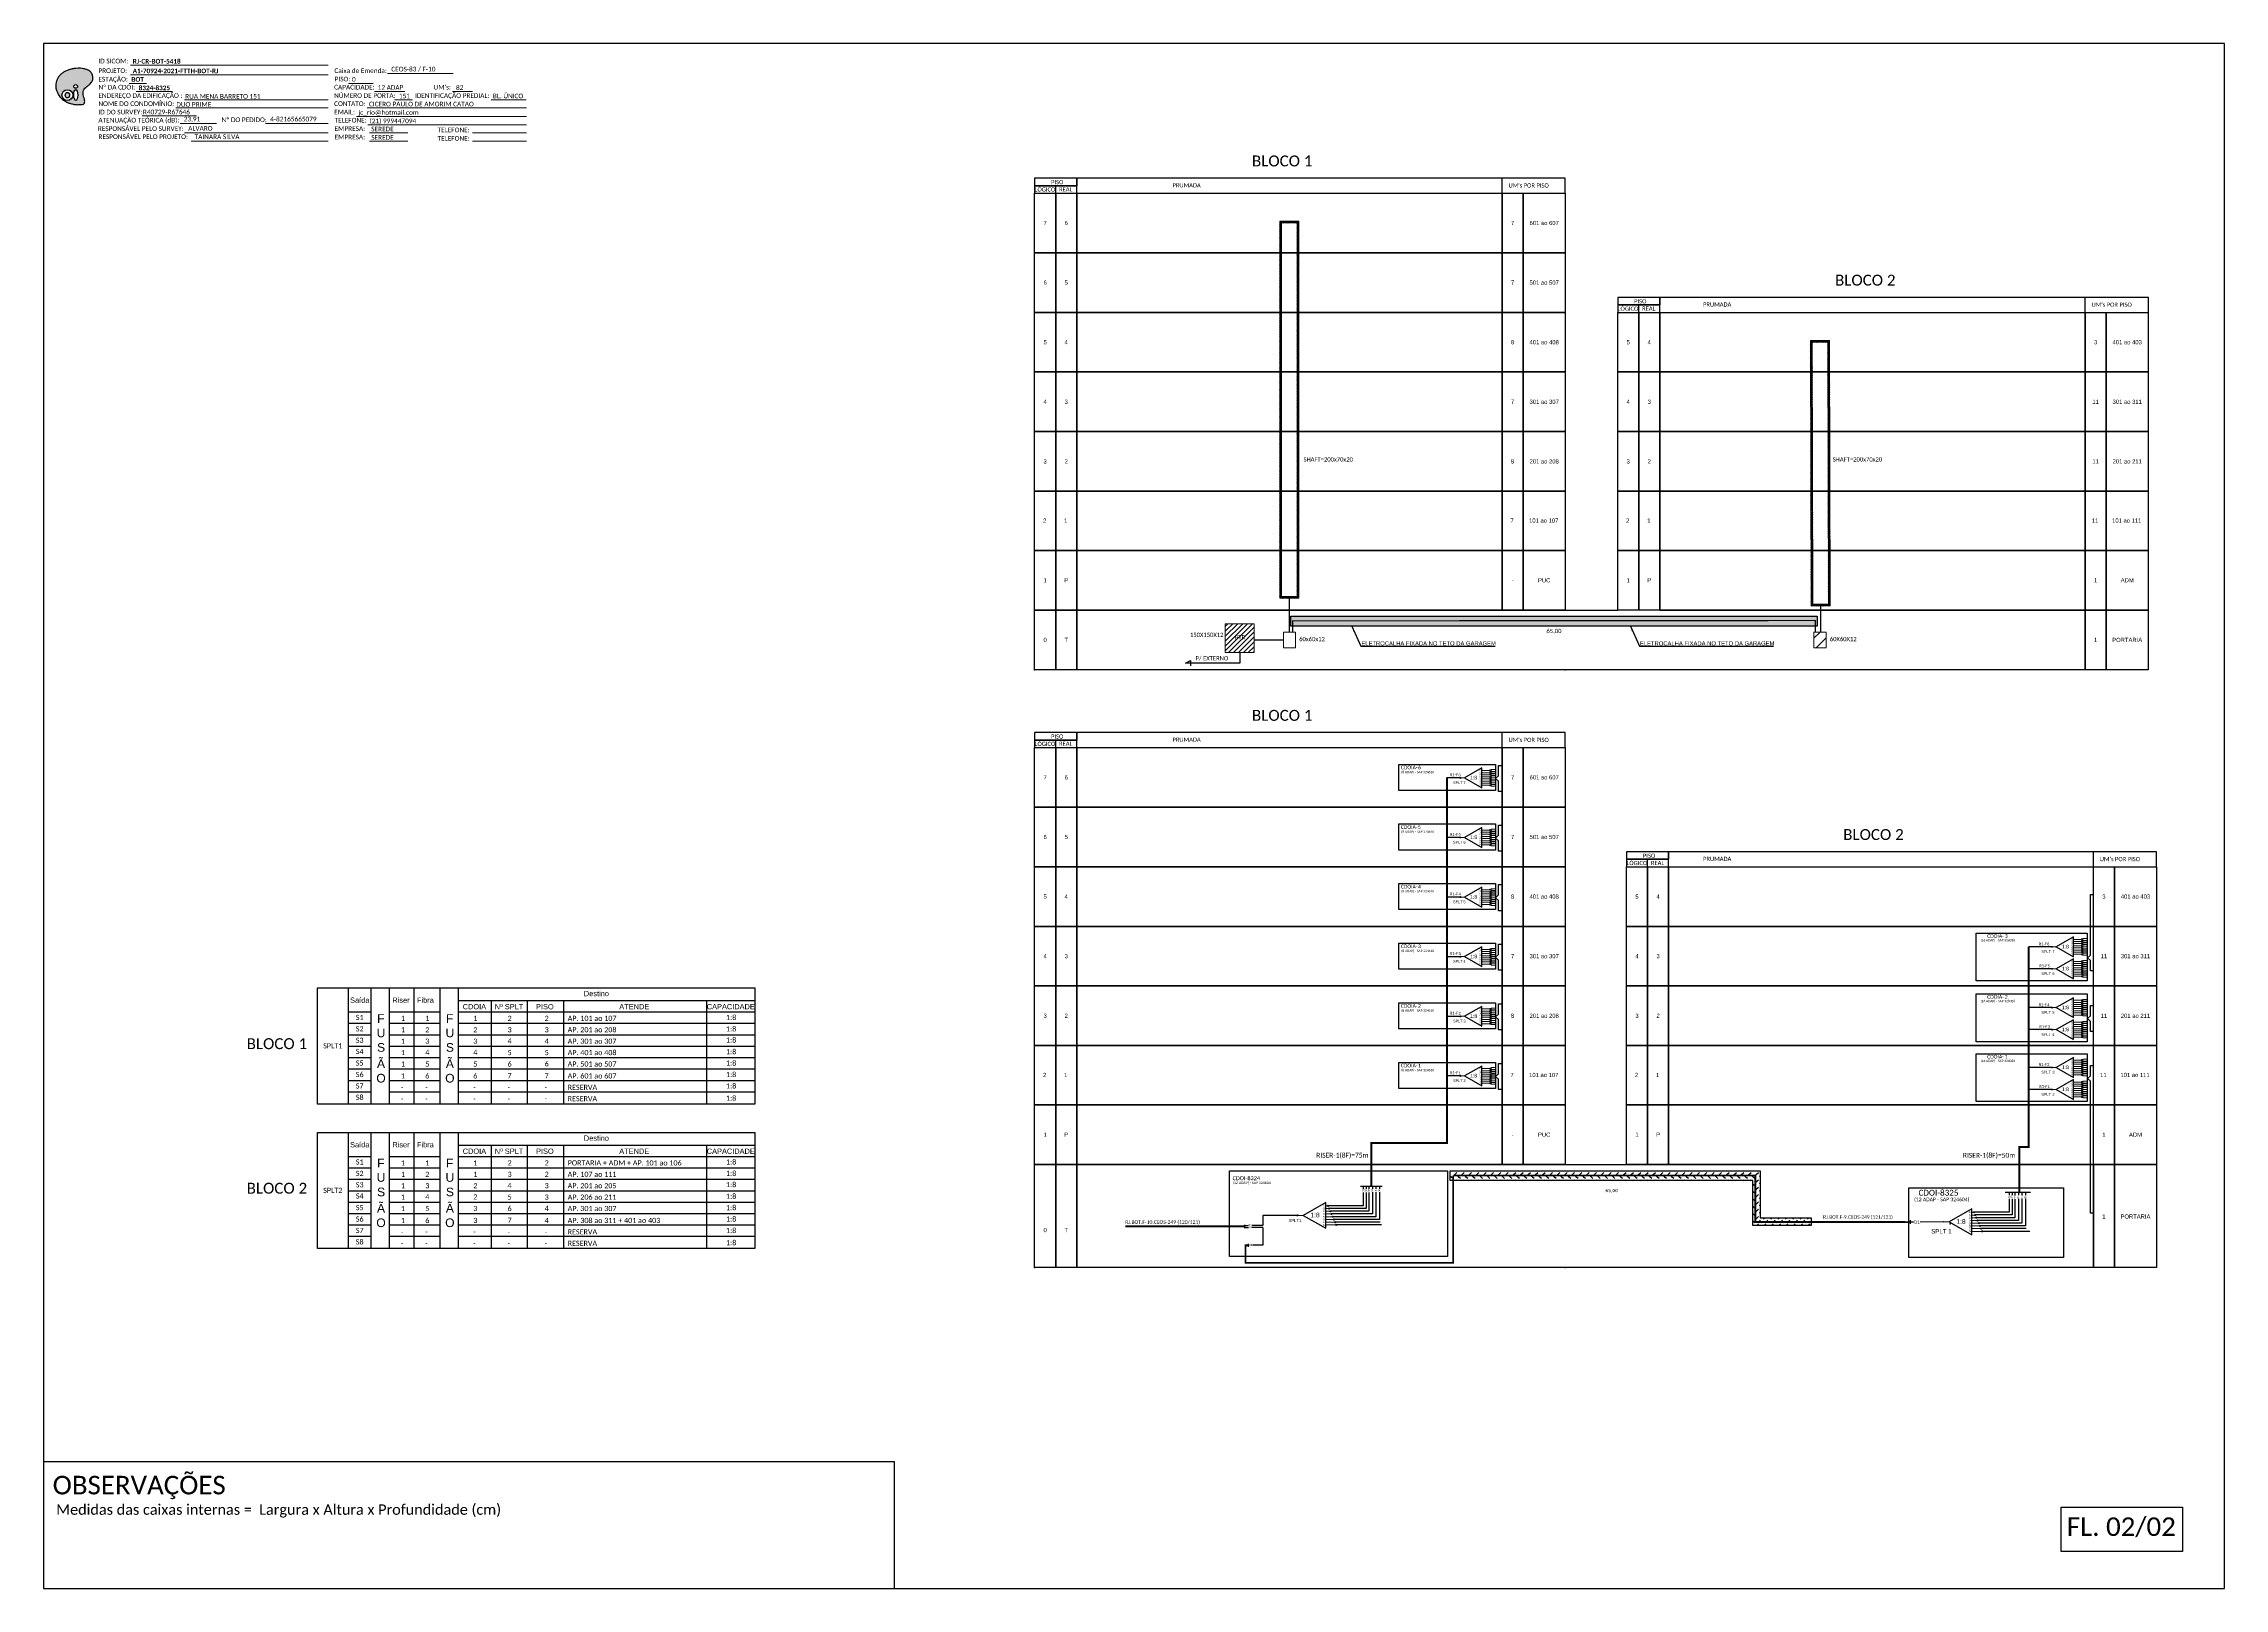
# Model space of a CAD drawing. Extents: x 1648 to 2487, y 114 to 1354.
# Drawn here: x 1648 to 2487, y 114 to 708 of the extents above; entities that cross this region are included whole.
import ezdxf
from ezdxf.enums import TextEntityAlignment as Align

# ---------------------------------------------------------------- set-up
doc = ezdxf.new("R2010")
doc.units = 0
doc.layers.add('40.1-ETIQUETAS', color=1, linetype='Continuous', lineweight=20)
doc.styles.add('ARIAL', font='arial.ttf')
doc.styles.add('siredit', font='verdana.ttf')
doc.styles.get("Standard").update_dxf_attribs({"font": 'arial.ttf'})
doc.styles.add('WMF-Calibri0', font='calibri.ttf')
doc.styles.add('WMF-Calibri1', font='calibrib.ttf')
doc.linetypes.add('RESERVA', pattern='A,0.5,-0.15,["RESERVA",Standard,S=0.18,R=0,X=0,Y=-0.1],-1.3', length=1.95)
doc.dimstyles.get("Standard").update_dxf_attribs({"dimtxt": 0.18, "dimasz": 0.18, "dimexe": 0.18, "dimexo": 0.0625, "dimgap": 0.09, "dimtad": 0, "dimtih": 1, "dimtoh": 1, "dimdec": 4, "dimzin": 0, "dimdsep": 46, "dimtxsty": 'Standard', "dimcen": 0.09, "dimadec": 0, "dimazin": 0, "dimtfac": 1, "dimtdec": 4, "dimtofl": 0, "dimtmove": 0, "dimatfit": 3, "dimfxl": 0, "dimtolj": 1, "dimtzin": 0, "dimarcsym": 0})
pattern_1 = [(45, (1211.0895, -194.9693), (-2.828781, 2.828781), [-1.3335, 1.3335, -1.3335]), (45, (1213.9165, -194.9693), (-2.828781, 2.828781), [-1.3335, 1.3335, -1.3335]), (135, (1211.0895, -194.9693), (-2.828781, -2.828781), [0.66675, -2.667, 0.66675]), (135, (1213.9165, -194.9693), (-2.828781, -2.828781), [0.66675, -2.667, 0.66675])]

# ---------------------------------------------------------------- blocks, each defined once
blk = doc.blocks.new('SPLT_1-8_SC-APC')
at = {"color": 1, "lineweight": 0}
blk.add_lwpolyline([(-17, -7.5), (-19.3, -7.5)], dxfattribs=at)
at = {"color": 1}
blk.add_lwpolyline([(-7.4, -2.1), (-17, -7.5), (-7.4, -13), (-7.4, -2.1)], dxfattribs=at)
at = {"color": 3, "lineweight": 0}
for points in [[(-3, -3.5), (-7.4, -3.5)], [(-7.4, -4.7), (-3, -4.7)], [(-7.4, -5.8), (-3, -5.8)], [(-7.4, -7), (-3, -7)], [(-7.4, -8.1), (-3, -8.1)], [(-7.4, -9.3), (-3, -9.3)], [(-7.4, -10.4), (-3, -10.4)], [(-7.4, -11.6), (-3, -11.6)], [(-2.4, -3), (-2.4, -4)], [(-2.4, -3), (0, -3)], [(-2.4, -4), (0, -4)], [(-2.4, -4.2), (-2.4, -5.2)], [(-2.4, -4.2), (0, -4.2)], [(-2.4, -5.2), (0, -5.2)], [(-2.4, -5.3), (-2.4, -6.3)], [(-2.4, -5.3), (0, -5.3)], [(-2.4, -6.3), (0, -6.3)], [(-2.4, -6.5), (-2.4, -7.5)], [(-2.4, -6.5), (0, -6.5)], [(-2.4, -7.5), (0, -7.5)], [(-2.4, -7.6), (-2.4, -8.6)], [(-2.4, -7.6), (0, -7.6)], [(-2.4, -8.6), (0, -8.6)], [(-2.4, -8.8), (-2.4, -9.8)], [(-2.4, -8.8), (0, -8.8)], [(-2.4, -9.8), (0, -9.8)], [(-2.4, -9.9), (-2.4, -10.9)], [(-2.4, -9.9), (0, -9.9)], [(-2.4, -10.9), (0, -10.9)], [(-2.4, -11.1), (-2.4, -12.1)], [(-2.4, -11.1), (0, -11.1)], [(-2.4, -12.1), (0, -12.1)]]:
    blk.add_lwpolyline(points, dxfattribs=at)
for points in [[(-3, -3.2), (-2.4, -3.2), (-2.4, -3.8), (-3, -3.8)], [(-3, -4.4), (-2.4, -4.4), (-2.4, -5), (-3, -5)], [(-3, -5.5), (-2.4, -5.5), (-2.4, -6.1), (-3, -6.1)], [(-3, -6.7), (-2.4, -6.7), (-2.4, -7.3), (-3, -7.3)], [(-3, -7.8), (-2.4, -7.8), (-2.4, -8.4), (-3, -8.4)], [(-3, -9), (-2.4, -9), (-2.4, -9.6), (-3, -9.6)], [(-3, -10.1), (-2.4, -10.1), (-2.4, -10.7), (-3, -10.7)], [(-3, -11.3), (-2.4, -11.3), (-2.4, -11.9), (-3, -11.9)]]:
    blk.add_lwpolyline(points, close=True, dxfattribs=at)
at = {"color": 1, "style": 'ARIAL'}
for s, height, p in [('1:8', 2, (-13.9, -8.4)), ('S1', 0.75, (-8.7, -3.8)), ('S2', 0.75, (-8.7, -5)), ('S3', 0.75, (-8.7, -6.2)), ('S4', 0.75, (-8.7, -7.4)), ('S5', 0.75, (-8.7, -8.6)), ('S6', 0.75, (-8.7, -9.7)), ('S7', 0.75, (-8.7, -10.8)), ('S8', 0.75, (-8.7, -11.9))]:
    blk.add_text(s, height=height, dxfattribs=at).set_placement(p)
blk = doc.blocks.new('SPLT_1-8_DIV_DIR')
h = blk.add_hatch(color=3)
h.dxf.hatch_style = 1
edge = h.paths.add_edge_path()
edge.add_arc((12.77, 4.04), 0.242, 0, 360)
h = blk.add_hatch(color=3)
h.dxf.hatch_style = 1
edge = h.paths.add_edge_path()
edge.add_arc((13.27, 2.88), 0.242, 0, 360)
h = blk.add_hatch(color=3)
h.dxf.hatch_style = 1
edge = h.paths.add_edge_path()
edge.add_arc((13.77, 1.73), 0.242, 0, 360)
h = blk.add_hatch(color=3)
h.dxf.hatch_style = 1
edge = h.paths.add_edge_path()
edge.add_arc((14.27, 0.58), 0.242, 0, 360)
h = blk.add_hatch(color=3)
h.dxf.hatch_style = 1
edge = h.paths.add_edge_path()
edge.add_arc((14.77, -0.58), 0.242, 0, 360)
h = blk.add_hatch(color=3)
h.dxf.hatch_style = 1
edge = h.paths.add_edge_path()
edge.add_arc((15.27, -1.73), 0.242, 0, 360)
h = blk.add_hatch(color=3)
h.dxf.hatch_style = 1
edge = h.paths.add_edge_path()
edge.add_arc((15.77, -2.88), 0.242, 0, 360)
h = blk.add_hatch(color=3)
h.dxf.hatch_style = 1
edge = h.paths.add_edge_path()
edge.add_arc((16.27, -4.04), 0.242, 0, 360)
at = {"color": 1, "lineweight": 0}
blk.add_lwpolyline([(2.22, 0), (0, 0)], dxfattribs=at)
at = {"color": 1}
blk.add_lwpolyline([(11.89, 5.45), (2.22, 0), (11.89, -5.45), (11.89, 5.45)], dxfattribs=at)
at = {"color": 7, "lineweight": 0}
for points in [[(12.77, 4.04), (11.89, 4.04)], [(11.89, 2.88), (13.27, 2.88)], [(11.89, 1.73), (13.77, 1.73)], [(11.89, 0.58), (14.27, 0.58)], [(11.89, -0.58), (14.77, -0.58)], [(11.89, -1.73), (15.27, -1.73)], [(11.89, -2.88), (15.77, -2.88)], [(11.89, -4.04), (16.27, -4.04)]]:
    blk.add_lwpolyline(points, dxfattribs=at)
at = {"color": 3}
for centre in [(12.77, 4.04), (13.27, 2.88), (13.77, 1.73), (14.27, 0.58), (14.77, -0.58), (15.27, -1.73), (15.77, -2.88), (16.27, -4.04)]:
    blk.add_circle(centre, 0.242, dxfattribs=at)
at = {"color": 1, "style": 'ARIAL'}
for s, height, p in [('1:8', 2, (5.35, -0.85)), ('S1', 0.75, (10.52, 3.77)), ('S2', 0.75, (10.52, 2.58)), ('S3', 0.75, (10.52, 1.37)), ('S4', 0.75, (10.52, 0.19)), ('S5', 0.75, (10.52, -1.02)), ('S6', 0.75, (10.52, -2.14)), ('S7', 0.75, (10.52, -3.24)), ('S8', 0.75, (10.52, -4.36))]:
    blk.add_text(s, height=height, dxfattribs=at).set_placement(p)
blk = doc.blocks.new('CDOI-12 ADAP SAP 05 ESQ')
at = {"color": 1}
blk.add_lwpolyline([(5016.02, -490.32), (5016.02, -490.32), (5016.02, -490.32), (4962.89, -490.32), (4962.89, -466.43), (4962.89, -466.43)], dxfattribs=at)
blk.add_lwpolyline([(4962.89, -466.43), (5016.02, -466.43), (5016.02, -490.32), (4962.89, -490.32)], close=True, dxfattribs=at)
blk = doc.blocks.new('OI')
h = blk.add_hatch(color=40)
edge = h.paths.add_edge_path()
edge.add_spline(control_points=[(4.35, -0.67), (3.92, -0.99), (3.26, -1.5), (2.81, -2.59), (2.9, -3.5), (3.06, -4.27), (3.31, -4.85), (3.37, -5.39), (3.4, -5.88), (3.2, -6.4), (2.54, -6.61), (1.65, -6.63), (0.55, -6.67), (-0.56, -6.42), (-1.61, -6.14), (-2.77, -5.61), (-3.92, -4.77), (-4.89, -3.7), (-5.34, -2.65), (-5.6, -1.94), (-5.85, -0.96), (-5.71, 0.47), (-5.1, 2.02), (-4.14, 3.02), (-3.3, 3.61), (-2.37, 4.16), (-1.36, 4.44), (-0.56, 4.7), (0.79, 4.85), (2.24, 4.97), (3.79, 4.57), (4.67, 4.21), (5.44, 3.65), (5.76, 2.99), (6.03, 2.21), (6.01, 1.46), (5.72, 0.64), (5.31, 0.08), (4.88, -0.38), (4.51, -0.55), (4.35, -0.67)], knot_values=[0, 0, 0, 0, 1.60434, 2.417191, 3.427595, 4.282808, 4.776746, 5.304182, 5.888771, 6.258406, 6.858137, 7.79129, 8.986195, 10.124242, 11.187857, 12.242908, 13.953784, 15.414161, 16.515391, 17.349188, 17.675853, 19.552021, 21.515531, 22.568638, 23.63245, 24.621084, 25.782718, 26.745347, 27.142653, 29.870543, 31.004649, 31.921532, 32.709589, 33.801391, 34.042471, 35.192333, 35.971461, 36.628871, 37.254359, 37.836911, 37.836911, 37.836911, 37.836911], degree=3, periodic=0)
h.paths.add_polyline_path([(1.13, -0.87, -1), (-0.04, -0.87, -1)], flags=16)
edge = h.paths.add_edge_path(flags=16)
edge.add_ellipse((0.56, -3.59), major_axis=(-0.02, 1.71), ratio=0.361305, start_angle=0, end_angle=360)
h.paths.add_polyline_path([(-0.36, -3.62, -1), (-3.8, -3.62, -1)], flags=16)
edge = h.paths.add_edge_path(flags=0)
edge.add_ellipse((-2.08, -3.62), major_axis=(0, 0.885), ratio=0.758294, start_angle=0, end_angle=360)
at = {"color": 40}
for centre, radius in [((-2.08, -3.62), 1.72), ((0.54, -0.87), 0.587)]:
    blk.add_circle(centre, radius, dxfattribs=at)
blk.add_ellipse((-2.08, -3.62), major_axis=(0, 0.885), ratio=0.758294, start_param=-3.141592653589792, end_param=3.141592653589792, dxfattribs=at)
blk.add_ellipse((0.56, -3.59), major_axis=(-0.02, 1.71), ratio=0.361305, dxfattribs=at)
at = {"color": 40, "start_tangent": (-0.800898, -0.598801), "end_tangent": (-0.800898, -0.598801)}
blk.add_spline([(4.35, -0.67), (3.2, -1.78), (2.9, -2.54), (2.92, -3.55), (3.12, -4.38), (3.28, -4.85), (3.37, -5.37), (3.35, -5.95), (3.2, -6.29), (2.66, -6.55), (1.73, -6.63), (0.54, -6.62), (-0.58, -6.41), (-1.6, -6.11), (-2.56, -5.67), (-3.95, -4.67), (-4.89, -3.56), (-5.37, -2.56), (-5.64, -1.78), (-5.72, -1.46), (-5.63, 0.42), (-4.84, 2.22), (-4.13, 2.99), (-3.27, 3.62), (-2.4, 4.09), (-1.3, 4.47), (-0.37, 4.72), (0.02, 4.77), (2.75, 4.8), (3.85, 4.53), (4.69, 4.16), (5.31, 3.68), (5.85, 2.73), (5.93, 2.5), (5.94, 1.35), (5.67, 0.62), (5.29, 0.08), (4.84, -0.36), (4.35, -0.67)], degree=3, dxfattribs=at)

msp = doc.modelspace()

# ---------------------------------------------------------------- hatches: boundary and pattern name
h = msp.add_hatch()
h.set_pattern_fill('ANSI32', color=3, scale=0.07)
h.set_pattern_definition([(45, (-3223.85126, 2156.1751), (-0.47146345, 0.47146345), []), (45, (-3223.53695, 2156.1751), (-0.47146345, 0.47146345), [])])
h.paths.add_polyline_path([(2131.04, 639.48), (2123.68, 639.48), (2123.68, 494.5), (2131.04, 494.5)])
h.paths.add_polyline_path([(2124.38, 638.78), (2130.34, 638.78), (2130.34, 495.2), (2124.38, 495.2)], flags=16)
h = msp.add_hatch()
h.set_pattern_fill('ANSI32', color=3, scale=0.07)
h.set_pattern_definition([(45, (-3019.5897, 2147.0077), (-0.47146345, 0.47146345), []), (45, (-3019.27536, 2147.0077), (-0.47146345, 0.47146345), [])])
h.paths.add_polyline_path([(2335.07, 593.64), (2327.72, 593.64), (2327.95, 491.52), (2335.3, 491.52)])
h.paths.add_polyline_path([(2328.42, 592.94), (2334.37, 592.94), (2334.6, 492.22), (2328.65, 492.22)], flags=16)
h = msp.add_hatch()
h.set_pattern_fill('SAND', color=252, scale=0.7, style=0)
h.set_pattern_definition(pattern_1)
h.paths.add_polyline_path([(2330.26, 487.56), (2127.89, 487.56), (2127.89, 483.71), (2330.26, 483.71)])
h = msp.add_hatch()
h.set_pattern_fill('ANSI31', color=1, scale=0.42)
h.set_pattern_definition([(45, (1597.4434, 2354.559), (-0.9429269, 0.9429269), [])])
h.paths.add_polyline_path([(2113.77, 484.68), (2102.71, 484.68), (2102.71, 473.62), (2113.77, 473.62)])
h.paths.add_polyline_path([(2106.02, 478.26), (2110.78, 478.26), (2110.78, 480.69), (2106.02, 480.69)], flags=24)
h = msp.add_hatch()
h.set_pattern_fill('ANSI31', color=1, style=0)
h.paths.add_polyline_path([(2333.71, 481.49), (2329.08, 481.49), (2329.08, 475.45), (2333.71, 475.45)])
h.paths.add_polyline_path([(2334.88, 477.54), (2345.84, 477.54), (2345.84, 480.01), (2334.88, 480.01)], flags=9)
h = msp.add_hatch(color=3)
h.dxf.hatch_style = 1
edge = h.paths.add_edge_path()
edge.add_arc((2193.09, 425.4), 0.179, 0, 360)
h = msp.add_hatch(color=3)
h.dxf.hatch_style = 1
edge = h.paths.add_edge_path()
edge.add_arc((2193.09, 402.48), 0.179, 0, 360)
h = msp.add_hatch(color=3)
h.dxf.hatch_style = 1
edge = h.paths.add_edge_path()
edge.add_arc((2193.09, 379.56), 0.179, 0, 360)
h = msp.add_hatch(color=3)
h.dxf.hatch_style = 1
edge = h.paths.add_edge_path()
edge.add_arc((2420.61, 360.44), 0.179, 0, 360)
h = msp.add_hatch(color=3)
h.dxf.hatch_style = 1
edge = h.paths.add_edge_path()
edge.add_arc((2193.09, 356.64), 0.179, 0, 360)
h = msp.add_hatch(color=3)
h.dxf.hatch_style = 1
edge = h.paths.add_edge_path()
edge.add_arc((2420.61, 351.98), 0.179, 0, 360)
h = msp.add_hatch(color=3)
h.dxf.hatch_style = 1
edge = h.paths.add_edge_path()
edge.add_arc((2420.61, 337.06), 0.179, 0, 360)
h = msp.add_hatch(color=3)
h.dxf.hatch_style = 1
edge = h.paths.add_edge_path()
edge.add_arc((2193.09, 333.71), 0.179, 0, 360)
h = msp.add_hatch(color=3)
h.dxf.hatch_style = 1
edge = h.paths.add_edge_path()
edge.add_arc((2420.61, 328.59), 0.179, 0, 360)
h = msp.add_hatch(color=3)
h.dxf.hatch_style = 1
edge = h.paths.add_edge_path()
edge.add_arc((2193.09, 310.79), 0.179, 0, 360)
h = msp.add_hatch(color=3)
h.dxf.hatch_style = 1
edge = h.paths.add_edge_path()
edge.add_arc((2420.61, 314.04), 0.179, 0, 360)
h = msp.add_hatch(color=3)
h.dxf.hatch_style = 1
edge = h.paths.add_edge_path()
edge.add_arc((2420.61, 305.58), 0.179, 0, 360)
h = msp.add_hatch()
h.set_pattern_fill('SAND', color=252, scale=0.7, style=0)
h.set_pattern_definition(pattern_1)
h.paths.add_polyline_path([(2189.12, 270.53), (2305.61, 270.53), (2305.61, 253.26), (2327.96, 253.26), (2327.96, 256.27), (2308.32, 256.27), (2308.32, 274.25), (2189.12, 274.25)])
h = msp.add_hatch(color=3)
h.dxf.hatch_style = 1
edge = h.paths.add_edge_path()
edge.add_arc((2130.42, 257.19), 0.197, 0, 360)
h = msp.add_hatch(color=3)
h.dxf.hatch_style = 1
edge = h.paths.add_edge_path()
edge.add_arc((2378.71, 254.69), 0.287, 0, 360)

# ---------------------------------------------------------------- linework, layer by layer
at = {"color": 7}
for p, q in [((1753.65, 344.68), (1921.83, 344.68)), ((1753.65, 300), (1753.65, 344.68)), ((1765.43, 344.68), (1765.43, 300)), ((1774.15, 344.68), (1774.15, 300)), ((1781.31, 300), (1781.31, 344.68)), ((1790.65, 344.68), (1790.65, 300)), ((1800.62, 344.68), (1800.62, 300)), ((1807.78, 344.68), (1807.78, 300)), ((1921.83, 344.68), (1921.83, 300)), ((1807.78, 339.8), (1921.83, 339.8)), ((1820.39, 339.8), (1820.39, 300)), ((1834.29, 339.8), (1834.29, 300)), ((1848.17, 339.8), (1848.17, 300)), ((1903.27, 339.8), (1903.27, 300)), ((1765.43, 335.42), (1774.15, 335.42)), ((1765.43, 331.03), (1774.15, 331.03)), ((1781.31, 335.42), (1800.62, 335.42)), ((1781.31, 331.03), (1800.62, 331.03)), ((1807.78, 335.42), (1921.83, 335.42)), ((1807.78, 331.03), (1921.83, 331.03)), ((1765.43, 326.64), (1774.15, 326.64)), ((1765.43, 322.25), (1774.15, 322.25)), ((1781.31, 326.64), (1800.62, 326.64)), ((1781.31, 322.25), (1800.62, 322.25)), ((1807.78, 326.64), (1921.83, 326.64)), ((1807.78, 322.25), (1921.83, 322.25)), ((1765.43, 317.86), (1774.15, 317.86)), ((1765.43, 313.48), (1774.15, 313.48)), ((1781.31, 317.86), (1800.62, 317.86)), ((1781.31, 313.48), (1800.62, 313.48)), ((1807.78, 317.86), (1921.83, 317.86)), ((1807.78, 313.48), (1921.83, 313.48)), ((1765.43, 309.09), (1774.15, 309.09)), ((1765.43, 304.7), (1774.15, 304.7)), ((1781.31, 309.09), (1800.62, 309.09)), ((1781.31, 304.7), (1800.62, 304.7)), ((1807.78, 309.09), (1921.83, 309.09)), ((1807.78, 304.7), (1921.83, 304.7)), ((1921.83, 300), (1753.65, 300)), ((1753.65, 289.1), (1921.83, 289.1)), ((1753.65, 244.41), (1753.65, 289.1)), ((1765.43, 289.1), (1765.43, 244.41)), ((1774.15, 289.1), (1774.15, 244.41)), ((1781.31, 244.41), (1781.31, 289.1)), ((1790.65, 289.1), (1790.65, 244.41)), ((1800.62, 289.1), (1800.62, 244.41)), ((1807.78, 289.1), (1807.78, 244.41)), ((1921.83, 289.1), (1921.83, 244.41)), ((1765.43, 279.83), (1774.15, 279.83)), ((1781.31, 279.83), (1800.62, 279.83)), ((1807.78, 284.22), (1921.83, 284.22)), ((1807.78, 279.83), (1921.83, 279.83)), ((1820.39, 284.22), (1820.39, 244.41)), ((1834.29, 284.22), (1834.29, 244.41)), ((1848.17, 284.22), (1848.17, 244.41)), ((1903.27, 284.22), (1903.27, 244.41)), ((1765.43, 275.44), (1774.15, 275.44)), ((1765.43, 271.06), (1774.15, 271.06)), ((1781.31, 275.44), (1800.62, 275.44)), ((1781.31, 271.06), (1800.62, 271.06)), ((1807.78, 275.44), (1921.83, 275.44)), ((1807.78, 271.06), (1921.83, 271.06)), ((1765.43, 266.67), (1774.15, 266.67)), ((1765.43, 262.28), (1774.15, 262.28)), ((1781.31, 266.67), (1800.62, 266.67)), ((1781.31, 262.28), (1800.62, 262.28)), ((1807.78, 266.67), (1921.83, 266.67)), ((1807.78, 262.28), (1921.83, 262.28)), ((1765.43, 257.89), (1774.15, 257.89)), ((1765.43, 253.5), (1774.15, 253.5)), ((1781.31, 257.89), (1800.62, 257.89)), ((1781.31, 253.5), (1800.62, 253.5)), ((1807.78, 257.89), (1921.83, 257.89)), ((1807.78, 253.5), (1921.83, 253.5)), ((1921.83, 244.41), (1753.65, 244.41)), ((1765.43, 249.12), (1774.15, 249.12)), ((1781.31, 249.12), (1800.62, 249.12)), ((1807.78, 249.12), (1921.83, 249.12))]:
    msp.add_line(p, q, dxfattribs=at)
at = {"color": 3}
msp.add_line((2110.04, 253.31), (2111.48, 253.31), dxfattribs=at)
at = {"color": 2}
msp.add_line((2117.13, 252.54), (2112.97, 252.54), dxfattribs=at)
for points in [[(1648.32, 113.75), (2486.88, 113.75), (2486.88, 707.75), (1648.32, 707.75), (1648.32, 113.75)], [(2045.59, 650.24), (2233.45, 650.24), (2233.45, 656), (2045.59, 656), (2045.59, 656), (2045.59, 653.12)], [(2209.13, 650.24), (2209.13, 656)], [(2037.49, 650.24), (2037.49, 653.12)], [(2261.69, 604.4), (2261.69, 607.28)], [(2269.79, 604.4), (2457.65, 604.4), (2457.65, 610.16), (2269.79, 610.16), (2269.79, 610.16), (2269.79, 607.28)], [(2433.32, 604.4), (2433.32, 610.16)], [(2037.49, 437.07), (2037.49, 439.95)], [(2045.59, 437.07), (2233.45, 437.07), (2233.45, 442.83), (2045.59, 442.83), (2045.59, 442.83), (2045.59, 439.95)], [(2209.13, 437.07), (2209.13, 442.83)], [(2273.18, 391.23), (2460.8, 391.23), (2460.8, 396.99), (2273.18, 396.99), (2273.18, 396.99), (2273.18, 394.11)], [(2436.5, 391.23), (2436.5, 396.99)], [(2265.07, 391.23), (2265.07, 394.11)]]:
    msp.add_lwpolyline(points)
at = {"color": 7, "lineweight": 0}
for points in [[(1681.79, 699.4), (1757.76, 699.4)], [(1780.6, 696.2), (1805.74, 696.2)], [(1681.28, 692.43), (1687.83, 692.43)], [(1681.79, 695.71), (1757.76, 695.71)], [(1683.94, 689.36), (1697.88, 689.36)], [(1765.56, 692.47), (1775.04, 692.47)], [(1775.61, 689.36), (1787.23, 689.36)], [(1805.55, 689.36), (1813.22, 689.36)], [(1686.26, 679.94), (1707.08, 679.94)], [(1699.1, 683.01), (1757.76, 683.01)], [(1702.51, 686.12), (1757.76, 686.12)], [(1768.69, 679.77), (1833.95, 679.77)], [(1772.73, 683.01), (1833.95, 683.01)], [(1783.19, 686.12), (1790.14, 686.12)], [(1820.37, 686.12), (1833.92, 686.12)], [(1700.79, 676.98), (1714.74, 676.98)], [(1702.51, 673.42), (1757.76, 673.42)], [(1733.63, 676.99), (1757.78, 676.99)], [(1772.97, 676.53), (1833.95, 676.53)], [(1773.58, 673.42), (1788.38, 673.42)], [(1813.18, 673.42), (1833.95, 673.42)], [(1705, 670.18), (1757.76, 670.18)], [(1773.58, 670.18), (1788.38, 670.18)], [(1813.18, 670.18), (1833.95, 670.18)]]:
    msp.add_lwpolyline(points, dxfattribs=at)
for points in [[(2029.39, 653.12), (2045.59, 653.12), (2045.59, 656), (2029.39, 656)], [(2029.39, 650.24), (2045.59, 650.24), (2045.59, 653.12), (2029.39, 653.12)], [(2253.59, 607.28), (2269.79, 607.28), (2269.79, 610.16), (2253.59, 610.16)], [(2253.59, 604.4), (2269.79, 604.4), (2269.79, 607.28), (2253.59, 607.28)], [(2029.39, 439.95), (2045.59, 439.95), (2045.59, 442.83), (2029.39, 442.83)], [(2029.39, 437.07), (2045.59, 437.07), (2045.59, 439.95), (2029.39, 439.95)], [(2256.97, 394.11), (2273.18, 394.11), (2273.18, 396.99), (2256.97, 396.99)], [(2256.97, 391.23), (2273.18, 391.23), (2273.18, 394.11), (2256.97, 394.11)], [(2424.12, 145.01), (2470.77, 145.01), (2470.77, 127.97), (2424.12, 127.97)]]:
    msp.add_lwpolyline(points, close=True)
at = {"color": 7}
for points in [[(2029.39, 650.24), (2037.49, 650.24), (2037.49, 627.32), (2029.39, 627.32)], [(2037.49, 650.24), (2045.59, 650.24), (2045.59, 627.32), (2037.49, 627.32)], [(2045.59, 650.24), (2209.13, 650.24), (2209.13, 627.32), (2045.59, 627.32)], [(2209.13, 650.24), (2217.23, 650.24), (2217.23, 627.32), (2209.13, 627.32)], [(2217.23, 650.24), (2233.43, 650.24), (2233.43, 627.32), (2217.23, 627.32)], [(2029.39, 627.32), (2037.49, 627.32), (2037.49, 604.4), (2029.39, 604.4)], [(2037.49, 627.32), (2045.59, 627.32), (2045.59, 604.4), (2037.49, 604.4)], [(2045.59, 627.32), (2209.13, 627.32), (2209.13, 604.4), (2045.59, 604.4)], [(2209.13, 627.32), (2217.23, 627.32), (2217.23, 604.4), (2209.13, 604.4)], [(2217.23, 627.32), (2233.43, 627.32), (2233.43, 604.4), (2217.23, 604.4)], [(2029.39, 604.4), (2037.49, 604.4), (2037.49, 581.48), (2029.39, 581.48)], [(2037.49, 604.4), (2045.59, 604.4), (2045.59, 581.48), (2037.49, 581.48)], [(2045.59, 604.4), (2209.13, 604.4), (2209.13, 581.48), (2045.59, 581.48)], [(2209.13, 604.4), (2217.23, 604.4), (2217.23, 581.48), (2209.13, 581.48)], [(2217.23, 604.4), (2233.43, 604.4), (2233.43, 581.48), (2217.23, 581.48)], [(2253.59, 604.4), (2261.69, 604.4), (2261.69, 581.48), (2253.59, 581.48)], [(2261.69, 604.4), (2269.79, 604.4), (2269.79, 581.48), (2261.69, 581.48)], [(2269.79, 604.4), (2433.32, 604.4), (2433.32, 581.48), (2269.79, 581.48)], [(2433.32, 604.4), (2441.42, 604.4), (2441.42, 581.48), (2433.32, 581.48)], [(2441.42, 604.4), (2457.62, 604.4), (2457.62, 581.48), (2441.42, 581.48)], [(2029.39, 581.48), (2037.49, 581.48), (2037.49, 558.56), (2029.39, 558.56)], [(2037.49, 581.48), (2045.59, 581.48), (2045.59, 558.56), (2037.49, 558.56)], [(2045.59, 581.48), (2209.13, 581.48), (2209.13, 558.56), (2045.59, 558.56)], [(2209.13, 581.48), (2217.23, 581.48), (2217.23, 558.56), (2209.13, 558.56)], [(2217.23, 581.48), (2233.43, 581.48), (2233.43, 558.56), (2217.23, 558.56)], [(2253.59, 581.48), (2261.69, 581.48), (2261.69, 558.56), (2253.59, 558.56)], [(2261.69, 581.48), (2269.79, 581.48), (2269.79, 558.56), (2261.69, 558.56)], [(2269.79, 581.48), (2433.32, 581.48), (2433.32, 558.56), (2269.79, 558.56)], [(2433.32, 581.48), (2441.42, 581.48), (2441.42, 558.56), (2433.32, 558.56)], [(2441.42, 581.48), (2457.62, 581.48), (2457.62, 558.56), (2441.42, 558.56)], [(2029.39, 558.56), (2037.49, 558.56), (2037.49, 535.64), (2029.39, 535.64)], [(2037.49, 558.56), (2045.59, 558.56), (2045.59, 535.64), (2037.49, 535.64)], [(2045.59, 558.56), (2209.13, 558.56), (2209.13, 535.64), (2045.59, 535.64)], [(2209.13, 558.56), (2217.23, 558.56), (2217.23, 535.64), (2209.13, 535.64)], [(2217.23, 558.56), (2233.43, 558.56), (2233.43, 535.64), (2217.23, 535.64)], [(2253.59, 558.56), (2261.69, 558.56), (2261.69, 535.64), (2253.59, 535.64)], [(2261.69, 558.56), (2269.79, 558.56), (2269.79, 535.64), (2261.69, 535.64)], [(2269.79, 558.56), (2433.32, 558.56), (2433.32, 535.64), (2269.79, 535.64)], [(2433.32, 558.56), (2441.42, 558.56), (2441.42, 535.64), (2433.32, 535.64)], [(2441.42, 558.56), (2457.62, 558.56), (2457.62, 535.64), (2441.42, 535.64)], [(2029.39, 535.64), (2037.49, 535.64), (2037.49, 512.85), (2029.39, 512.85)], [(2037.49, 535.64), (2045.59, 535.64), (2045.59, 512.85), (2037.49, 512.85)], [(2045.59, 535.64), (2209.13, 535.64), (2209.13, 512.85), (2045.59, 512.85)], [(2209.13, 535.64), (2217.23, 535.64), (2217.23, 512.85), (2209.13, 512.85)], [(2217.23, 535.64), (2233.43, 535.64), (2233.43, 512.85), (2217.23, 512.85)], [(2253.59, 535.64), (2261.69, 535.64), (2261.69, 512.85), (2253.59, 512.85)], [(2261.69, 535.64), (2269.79, 535.64), (2269.79, 512.85), (2261.69, 512.85)], [(2269.79, 535.64), (2433.32, 535.64), (2433.32, 512.85), (2269.79, 512.85)], [(2433.32, 535.64), (2441.42, 535.64), (2441.42, 512.85), (2433.32, 512.85)], [(2441.42, 535.64), (2457.62, 535.64), (2457.62, 512.85), (2441.42, 512.85)], [(2029.39, 512.85), (2037.49, 512.85), (2037.49, 489.93), (2029.39, 489.93)], [(2037.49, 512.85), (2045.59, 512.85), (2045.59, 489.93), (2037.49, 489.93)], [(2045.59, 512.85), (2209.13, 512.85), (2209.13, 489.93), (2045.59, 489.93)], [(2209.13, 512.85), (2217.23, 512.85), (2217.23, 489.93), (2209.13, 489.93)], [(2217.23, 512.85), (2233.43, 512.85), (2233.43, 489.93), (2217.23, 489.93)], [(2253.59, 512.85), (2261.69, 512.85), (2261.69, 489.93), (2253.59, 489.93)], [(2261.69, 512.85), (2269.79, 512.85), (2269.79, 489.93), (2261.69, 489.93)], [(2269.79, 512.85), (2433.32, 512.85), (2433.32, 489.93), (2269.79, 489.93)], [(2433.32, 512.85), (2441.42, 512.85), (2441.42, 489.93), (2433.32, 489.93)], [(2441.42, 512.85), (2457.62, 512.85), (2457.62, 489.93), (2441.42, 489.93)], [(2029.39, 489.93), (2037.49, 489.93), (2037.49, 467.01), (2029.39, 467.01)], [(2037.49, 489.93), (2045.59, 489.93), (2045.59, 467.01), (2037.49, 467.01)], [(2433.32, 489.93), (2441.42, 489.93), (2441.42, 467.01), (2433.32, 467.01)], [(2441.42, 489.93), (2457.62, 489.93), (2457.62, 467.01), (2441.42, 467.01)], [(2029.39, 437.07), (2037.49, 437.07), (2037.49, 414.15), (2029.39, 414.15)], [(2037.49, 437.07), (2045.59, 437.07), (2045.59, 414.15), (2037.49, 414.15)], [(2045.59, 437.07), (2209.13, 437.07), (2209.13, 414.15), (2045.59, 414.15)], [(2209.13, 437.07), (2217.23, 437.07), (2217.23, 414.15), (2209.13, 414.15)], [(2217.23, 437.07), (2233.43, 437.07), (2233.43, 414.15), (2217.23, 414.15)], [(2029.39, 414.15), (2037.49, 414.15), (2037.49, 391.23), (2029.39, 391.23)], [(2037.49, 414.15), (2045.59, 414.15), (2045.59, 391.23), (2037.49, 391.23)], [(2045.59, 414.15), (2209.13, 414.15), (2209.13, 391.23), (2045.59, 391.23)], [(2209.13, 414.15), (2217.23, 414.15), (2217.23, 391.23), (2209.13, 391.23)], [(2217.23, 414.15), (2233.43, 414.15), (2233.43, 391.23), (2217.23, 391.23)], [(2029.39, 391.23), (2037.49, 391.23), (2037.49, 368.31), (2029.39, 368.31)], [(2037.49, 391.23), (2045.59, 391.23), (2045.59, 368.31), (2037.49, 368.31)], [(2045.59, 391.23), (2209.13, 391.23), (2209.13, 368.31), (2045.59, 368.31)], [(2209.13, 391.23), (2217.23, 391.23), (2217.23, 368.31), (2209.13, 368.31)], [(2217.23, 391.23), (2233.43, 391.23), (2233.43, 368.31), (2217.23, 368.31)], [(2256.97, 391.23), (2265.07, 391.23), (2265.07, 368.31), (2256.97, 368.31)], [(2265.07, 391.23), (2273.18, 391.23), (2273.18, 368.31), (2265.07, 368.31)], [(2273.18, 391.23), (2460.8, 391.23), (2460.8, 368.31), (2273.18, 368.31)], [(2436.5, 391.23), (2444.6, 391.23), (2444.6, 368.31), (2436.5, 368.31)], [(2444.6, 391.23), (2460.8, 391.23), (2460.8, 368.31), (2444.6, 368.31)], [(2029.39, 368.31), (2037.49, 368.31), (2037.49, 345.39), (2029.39, 345.39)], [(2037.49, 368.31), (2045.59, 368.31), (2045.59, 345.39), (2037.49, 345.39)], [(2045.59, 368.31), (2209.13, 368.31), (2209.13, 345.39), (2045.59, 345.39)], [(2209.13, 368.31), (2217.23, 368.31), (2217.23, 345.39), (2209.13, 345.39)], [(2217.23, 368.31), (2233.43, 368.31), (2233.43, 345.39), (2217.23, 345.39)], [(2256.97, 368.31), (2265.07, 368.31), (2265.07, 345.39), (2256.97, 345.39)], [(2265.07, 368.31), (2273.18, 368.31), (2273.18, 345.39), (2265.07, 345.39)], [(2273.18, 368.31), (2460.8, 368.31), (2460.8, 345.39), (2273.18, 345.39)], [(2436.5, 368.31), (2444.6, 368.31), (2444.6, 345.39), (2436.5, 345.39)], [(2444.6, 368.31), (2460.8, 368.31), (2460.8, 345.39), (2444.6, 345.39)], [(2029.39, 345.39), (2037.49, 345.39), (2037.49, 322.47), (2029.39, 322.47)], [(2037.49, 345.39), (2045.59, 345.39), (2045.59, 322.47), (2037.49, 322.47)], [(2045.59, 345.39), (2209.13, 345.39), (2209.13, 322.47), (2045.59, 322.47)], [(2209.13, 345.39), (2217.23, 345.39), (2217.23, 322.47), (2209.13, 322.47)], [(2217.23, 345.39), (2233.43, 345.39), (2233.43, 322.47), (2217.23, 322.47)], [(2256.97, 345.39), (2265.07, 345.39), (2265.07, 322.47), (2256.97, 322.47)], [(2265.07, 345.39), (2273.18, 345.39), (2273.18, 322.47), (2265.07, 322.47)], [(2273.18, 345.39), (2460.8, 345.39), (2460.8, 322.47), (2273.18, 322.47)], [(2436.5, 345.39), (2444.6, 345.39), (2444.6, 322.47), (2436.5, 322.47)], [(2444.6, 345.39), (2460.8, 345.39), (2460.8, 322.47), (2444.6, 322.47)], [(2029.39, 322.47), (2037.49, 322.47), (2037.49, 299.68), (2029.39, 299.68)], [(2037.49, 322.47), (2045.59, 322.47), (2045.59, 299.68), (2037.49, 299.68)], [(2045.59, 322.47), (2209.13, 322.47), (2209.13, 299.68), (2045.59, 299.68)], [(2209.13, 322.47), (2217.23, 322.47), (2217.23, 299.68), (2209.13, 299.68)], [(2217.23, 322.47), (2233.43, 322.47), (2233.43, 299.68), (2217.23, 299.68)], [(2256.97, 322.47), (2265.07, 322.47), (2265.07, 299.68), (2256.97, 299.68)], [(2265.07, 322.47), (2273.18, 322.47), (2273.18, 299.68), (2265.07, 299.68)], [(2273.18, 322.47), (2460.8, 322.47), (2460.8, 299.68), (2273.18, 299.68)], [(2436.5, 322.47), (2444.6, 322.47), (2444.6, 299.68), (2436.5, 299.68)], [(2444.6, 322.47), (2460.8, 322.47), (2460.8, 299.68), (2444.6, 299.68)], [(2029.39, 299.68), (2037.49, 299.68), (2037.49, 276.76), (2029.39, 276.76)], [(2037.49, 299.68), (2045.59, 299.68), (2045.59, 276.76), (2037.49, 276.76)], [(2045.59, 299.68), (2209.13, 299.68), (2209.13, 276.76), (2045.59, 276.76)], [(2209.13, 299.68), (2217.23, 299.68), (2217.23, 276.76), (2209.13, 276.76)], [(2217.23, 299.68), (2233.43, 299.68), (2233.43, 276.76), (2217.23, 276.76)], [(2256.97, 299.68), (2265.07, 299.68), (2265.07, 276.76), (2256.97, 276.76)], [(2265.07, 299.68), (2273.18, 299.68), (2273.18, 276.76), (2265.07, 276.76)], [(2273.18, 299.68), (2460.8, 299.68), (2460.8, 276.76), (2273.18, 276.76)], [(2436.5, 299.68), (2444.6, 299.68), (2444.6, 276.76), (2436.5, 276.76)], [(2444.6, 299.68), (2460.8, 299.68), (2460.8, 276.76), (2444.6, 276.76)], [(2029.39, 276.76), (2037.49, 276.76), (2037.49, 237.14), (2029.39, 237.14)], [(2037.49, 276.76), (2045.59, 276.76), (2045.59, 237.14), (2037.49, 237.14)], [(2436.5, 276.76), (2444.6, 276.76), (2444.6, 237.14), (2436.5, 237.14)], [(2444.6, 276.76), (2460.8, 276.76), (2460.8, 237.14), (2444.6, 237.14)]]:
    msp.add_lwpolyline(points, close=True, dxfattribs=at)
at = {"color": 2, "lineweight": 0}
for points in [[(2123.68, 639.48), (2131.04, 639.48), (2131.04, 494.5), (2123.68, 494.5)], [(2124.38, 638.78), (2130.34, 638.78), (2130.34, 495.2), (2124.38, 495.2)], [(2327.72, 593.64), (2335.07, 593.64), (2335.3, 491.52), (2327.95, 491.52)], [(2328.42, 592.94), (2334.37, 592.94), (2334.6, 492.22), (2328.65, 492.22)]]:
    msp.add_lwpolyline(points, close=True, dxfattribs=at)
at = {"color": 7}
for points in [[(2209.13, 467.01), (2045.59, 467.01), (2045.59, 489.93), (2209.13, 489.93)], [(2209.13, 489.93), (2217.23, 489.93)], [(2217.23, 489.93), (2233.43, 489.93)], [(2233.43, 489.93), (2241.53, 489.93)], [(2241.53, 489.93), (2253.59, 489.93)], [(2269.79, 489.93), (2433.32, 489.93), (2433.32, 467.01), (2249.63, 467.01)], [(2217.23, 467.01), (2209.13, 467.01)], [(2233.43, 467.01), (2217.23, 467.01)], [(2241.53, 467.01), (2233.43, 467.01)], [(2249.63, 467.01), (2241.53, 467.01)], [(2209.13, 237.14), (2045.59, 237.14), (2045.59, 276.76), (2209.13, 276.76)], [(2209.13, 276.76), (2217.23, 276.76)], [(2217.23, 276.76), (2233.43, 276.76)], [(2233.43, 276.76), (2241.53, 276.76)], [(2241.53, 276.76), (2249.63, 276.76)], [(2249.63, 276.76), (2436.5, 276.76), (2436.5, 237.14), (2249.63, 237.14)], [(2217.23, 237.14), (2209.13, 237.14)], [(2233.43, 237.14), (2217.23, 237.14)], [(2241.53, 237.14), (2233.43, 237.14)], [(2249.63, 237.14), (2241.53, 237.14)], [(1648.39, 162.51), (1975.35, 162.51)], [(1975.35, 162.51), (1975.35, 113.75)]]:
    msp.add_lwpolyline(points, dxfattribs=at)
at = {"color": 3}
for points in [[(2127.36, 481.49), (2127.36, 494.5)], [(2331.62, 491.52), (2331.62, 481.49)], [(2113.77, 478.47), (2125.04, 478.47)], [(2209.13, 420.17), (2207.77, 420.17), (2207.77, 424.13), (2206.67, 425.19), (2207.77, 426.24), (2207.77, 430.19), (2209.13, 430.19)], [(2209.13, 397.25), (2207.77, 397.25), (2207.77, 401.21), (2206.67, 402.27), (2207.77, 403.32), (2207.77, 407.27), (2209.13, 407.27)], [(2209.13, 374.33), (2207.77, 374.33), (2207.77, 378.29), (2206.67, 379.34), (2207.77, 380.4), (2207.77, 384.35), (2209.13, 384.35)], [(2436.5, 351.21), (2435.34, 351.21), (2435.34, 355.18), (2434.24, 356.23), (2435.34, 357.29), (2435.34, 380.51), (2436.5, 380.51)], [(2209.13, 351.41), (2207.77, 351.41), (2207.77, 355.37), (2206.67, 356.42), (2207.77, 357.48), (2207.77, 361.43), (2209.13, 361.43)], [(2209.13, 328.48), (2207.77, 328.48), (2207.77, 332.45), (2206.67, 333.5), (2207.77, 334.56), (2207.77, 338.51), (2209.13, 338.51)], [(2436.5, 327.83), (2435.34, 327.83), (2435.34, 331.79), (2434.24, 332.85), (2435.34, 333.9), (2435.34, 337.85), (2436.5, 337.85)], [(2209.13, 305.56), (2207.77, 305.56), (2207.77, 309.53), (2206.67, 310.58), (2207.77, 311.64), (2207.77, 315.59), (2209.13, 315.59)], [(2436.5, 258.08), (2435.34, 258.08), (2435.34, 308.78), (2434.24, 309.83), (2435.34, 310.89), (2435.34, 314.84), (2436.5, 314.84)], [(2130.42, 257.19), (2117.13, 257.19), (2117.13, 253.31), (2112.96, 253.31)], [(2367.35, 254.6), (2366.11, 254.6)], [(2378.99, 254.7), (2369.89, 254.61)]]:
    msp.add_lwpolyline(points, dxfattribs=at)
at = {"color": 252}
msp.add_lwpolyline([(2127.89, 487.56), (2330.26, 487.56), (2330.26, 483.71), (2127.89, 483.71)], close=True, dxfattribs=at)
at = {"color": 1, "lineweight": 0}
for points in [[(2102.71, 484.68), (2113.77, 484.68), (2113.77, 473.62), (2102.71, 473.62)], [(2329.08, 481.49), (2333.71, 481.49), (2333.71, 475.45), (2329.08, 475.45)]]:
    msp.add_lwpolyline(points, close=True, dxfattribs=at)
at = {"color": 0, "lineweight": 0}
msp.add_lwpolyline([(2125.04, 481.49), (2129.68, 481.49), (2129.68, 475.45), (2125.04, 475.45)], close=True, dxfattribs=at)
at = {"color": 1}
for points, const_width in [([(2128.63, 481.49), (2128.63, 485.82), (2329.59, 485.88), (2329.59, 481.49)], 0.42), ([(2111.47, 245.66), (2110.49, 245.66), (2110.49, 238.92), (2190.36, 238.92), (2190.36, 272.48)], 0.7), ([(2190.36, 272.48), (2306.54, 272.48), (2306.54, 254.61), (2319.67, 254.61)], 0.7), ([(2064.32, 252.93), (2110.04, 252.93)], 0.77), ([(2319.67, 254.61), (2366.11, 254.6)], 0.7)]:
    msp.add_lwpolyline(points, dxfattribs=dict(at, const_width=const_width))
for points in [[(2108.24, 473.62), (2108.24, 469.47), (2087.44, 469.47), (2089.31, 470.5), (2089.31, 468.46)], [(2434.09, 349), (2434.09, 349), (2434.09, 347.34), (2391.42, 347.34), (2391.42, 365.72), (2396.9, 365.72)], [(2434.09, 325.61), (2434.09, 325.61), (2434.09, 323.95), (2391.42, 323.95), (2391.42, 342.34), (2396.9, 342.34)], [(2434.09, 302.6), (2434.09, 302.6), (2434.09, 300.94), (2391.42, 300.94), (2391.42, 319.32), (2396.9, 319.32)], [(2110.04, 253.53), (2110.04, 252.32)], [(2366.11, 255.34), (2366.11, 253.87)], [(2111.47, 246.26), (2111.47, 245.06)]]:
    msp.add_lwpolyline(points, dxfattribs=at)
for points in [[(2169.4, 430.61), (2206.59, 430.61), (2206.59, 420.59), (2169.4, 420.59)], [(2169.4, 407.69), (2206.59, 407.69), (2206.59, 397.67), (2169.4, 397.67)], [(2169.4, 384.77), (2206.59, 384.77), (2206.59, 374.75), (2169.4, 374.75)], [(2169.4, 361.85), (2206.59, 361.85), (2206.59, 351.83), (2169.4, 351.83)], [(2391.42, 365.72), (2434.09, 365.72), (2434.09, 347.34), (2391.42, 347.34)], [(2169.4, 338.93), (2206.59, 338.93), (2206.59, 328.91), (2169.4, 328.91)], [(2391.42, 342.34), (2434.09, 342.34), (2434.09, 323.95), (2391.42, 323.95)], [(2391.42, 319.32), (2434.09, 319.32), (2434.09, 300.94), (2391.42, 300.94)], [(2169.4, 316.01), (2206.59, 316.01), (2206.59, 305.99), (2169.4, 305.99)], [(2104.34, 274.34), (2188.18, 274.34), (2188.18, 241.39), (2104.34, 241.39)]]:
    msp.add_lwpolyline(points, close=True, dxfattribs=at)
at = {"color": 5, "const_width": 0.77}
for points in [[(2158.88, 268.45), (2158.88, 285.01), (2188, 285.01), (2188, 425.6)], [(2408.06, 265.96), (2408.06, 283.5), (2411.63, 283.5), (2411.63, 360.44)]]:
    msp.add_lwpolyline(points, dxfattribs=at)
at = {"color": 5}
for points in [[(2193.09, 425.4), (2188.01, 425.4)], [(2193.09, 402.48), (2188.01, 402.48)], [(2193.09, 379.56), (2188.01, 379.56)], [(2193.09, 356.64), (2188.01, 356.64)], [(2420.61, 360.44), (2411.63, 360.44)], [(2420.61, 351.98), (2411.63, 351.98)], [(2420.61, 337.06), (2411.63, 337.06)], [(2193.09, 333.71), (2188.01, 333.71)], [(2420.61, 328.59), (2411.63, 328.59)], [(2193.09, 310.79), (2188.01, 310.79)], [(2420.61, 314.04), (2411.63, 314.04)], [(2420.61, 305.58), (2411.63, 305.58)], [(2154.7, 268.45), (2163.06, 268.45)], [(2155.78, 268.45), (2155.78, 267.43)], [(2156.85, 268.45), (2156.85, 267.43)], [(2157.92, 268.45), (2157.92, 267.43)], [(2159.26, 268.45), (2159.26, 267.41)], [(2160.61, 268.45), (2160.61, 267.42)], [(2161.95, 268.45), (2161.95, 267.41)], [(2141.99, 260.89), (2141.99, 260.89)], [(2155.78, 265.93), (2155.76, 260.89), (2142.43, 260.89)], [(2156.85, 265.93), (2156.85, 259.81), (2142.89, 259.81)], [(2157.92, 265.93), (2157.92, 258.76), (2143.34, 258.76)], [(2159.26, 266.06), (2159.26, 257.74), (2143.8, 257.74)], [(2160.61, 266.06), (2160.6, 256.65), (2144.25, 256.65)], [(2161.95, 266.06), (2161.95, 255.6), (2144.71, 255.6)], [(2404.18, 263.44), (2404.16, 258.41), (2390.83, 258.41)], [(2405.25, 263.44), (2405.25, 257.33), (2391.29, 257.33)], [(2406.32, 263.44), (2406.32, 256.28), (2391.74, 256.28)], [(2407.66, 263.58), (2407.66, 255.25), (2392.2, 255.25)], [(2409.01, 263.58), (2409, 254.17), (2392.65, 254.17)], [(2410.35, 263.58), (2410.35, 253.12), (2393.11, 253.12)], [(2412.28, 265.96), (2402.54, 265.96)], [(2404.18, 265.96), (2404.18, 264.95)], [(2405.25, 265.96), (2405.25, 264.95)], [(2406.32, 265.96), (2406.32, 264.95)], [(2407.66, 265.96), (2407.66, 264.93)], [(2409.01, 265.96), (2409.01, 264.93)], [(2410.35, 265.96), (2410.35, 264.93)], [(2390.39, 258.41), (2390.39, 258.41)]]:
    msp.add_lwpolyline(points, dxfattribs=at)
at = {"color": 252}
for points in [[(2305.61, 270.53), (2189.12, 270.53), (2189.12, 274.25), (2308.32, 274.25), (2308.32, 256.27), (2327.96, 256.27), (2327.96, 253.26), (2305.61, 253.26), (2305.61, 270.53)], [(2308.32, 270.53), (2308.32, 256.27), (2327.96, 256.27), (2327.96, 253.26), (2308.32, 253.26)]]:
    msp.add_lwpolyline(points, dxfattribs=at)
at = {"color": 2}
for points in [[(2110.04, 252.54), (2111.48, 252.54)], [(2117.13, 252.54), (2117.13, 245.66), (2113.16, 245.66)]]:
    msp.add_lwpolyline(points, dxfattribs=at)
at = {"color": 252, "linetype": 'RESERVA', "ltscale": 4}
for points in [[(2162.27, 254.56), (2145.16, 254.56)], [(2162.83, 253.51), (2145.62, 253.51)], [(2410.63, 252.08), (2393.56, 252.08)], [(2412.05, 251.02), (2394.02, 251.02)]]:
    msp.add_lwpolyline(points, dxfattribs=at)
at = {"color": 3}
for centre, radius in [((2193.09, 425.4), 0.179), ((2193.09, 402.48), 0.179), ((2193.09, 379.56), 0.179), ((2420.61, 360.44), 0.179), ((2193.09, 356.64), 0.179), ((2420.61, 351.98), 0.179), ((2420.61, 337.06), 0.179), ((2193.09, 333.71), 0.179), ((2420.61, 328.59), 0.179), ((2193.09, 310.79), 0.179), ((2420.61, 314.04), 0.179), ((2420.61, 305.58), 0.179), ((2130.42, 257.19), 0.197)]:
    msp.add_circle(centre, radius, dxfattribs=at)
at = {"color": 7}
for p in [(2029.39, 627.32), (2029.39, 604.4), (2233.43, 604.4), (2029.39, 581.48), (2233.43, 581.48), (2029.39, 558.56), (2233.43, 558.56), (2029.39, 535.64), (2233.43, 535.64), (2029.39, 512.85), (2233.43, 512.85), (2029.39, 489.93), (2233.43, 489.93), (2029.39, 467.01), (2233.43, 467.01), (2029.39, 414.15), (2029.39, 391.23), (2233.43, 391.23), (2029.39, 368.31), (2233.43, 368.31), (2029.39, 345.39), (2233.43, 345.39), (2029.39, 322.47), (2233.43, 322.47), (2029.39, 299.68), (2233.43, 299.68), (2029.39, 276.76), (2233.43, 276.76), (2029.39, 237.14), (2233.43, 237.14)]:
    msp.add_point(p, dxfattribs=at)
for p in [(2422.17, 360.44), (2422.17, 337.06), (2422.17, 314.04), (2381.48, 253.87)]:
    msp.add_point(p)

# ---------------------------------------------------------------- block references
at = {"color": 7, "xscale": 1.213923925163967, "yscale": 1.213923925163967, "zscale": 1.213923925163967, "rotation": 0.1532896023949059}
msp.add_blockref('OI', (1659.99, 692.33), dxfattribs=at)
at = {"color": 3, "xscale": 0.7, "yscale": 0.7, "zscale": 0.7}
for p in [(2206.57, 430.68), (2206.57, 407.76), (2206.57, 384.84), (2434.09, 365.72), (2206.57, 361.92), (2434.09, 357.26), (2206.57, 339), (2434.09, 342.34), (2434.09, 333.87), (2206.57, 316.08), (2434.09, 319.32), (2434.09, 310.86)]:
    msp.add_blockref('SPLT_1-8_SC-APC', p, dxfattribs=at)
for name, p, xscale, yscale, zscale in [('SPLT_1-8_DIV_DIR', (2130.59, 257.19), 0.9099999999999999, 0.9099999999999999, 0.9099999999999999), ('CDOI-12 ADAP SAP 05 ESQ', (-3192.86, 790.19), 1.12, 1.12, 1.12), ('SPLT_1-8_DIV_DIR', (2378.99, 254.7), 0.9099999999999999, 0.9099999999999999, 0.9099999999999999)]:
    msp.add_blockref(name, p, dxfattribs=dict(xscale=xscale, yscale=yscale, zscale=zscale))

# ---------------------------------------------------------------- texts
at = {"color": 7, "lineweight": 0, "style": 'WMF-Calibri0'}
for s, height, p in [('PROJETO:', 1.793, (1669.39, 696.45)), ('ID SICOM:', 1.793, (1669.39, 700.14)), ('Caixa de Emenda:', 1.7927, (1760.15, 696.45)), ('ESTAÇÃO:', 1.793, (1669.39, 693.17)), ('Nº DA CDOI:', 1.7927, (1669.39, 690.1)), ('ENDEREÇO DA EDIFICAÇÃO :', 1.7927, (1669.39, 686.87)), ('CAPACIDADE:', 1.7927, (1760.04, 690.1)), ('NÚMERO DE PORTA:', 1.7927, (1760.04, 686.87)), ('PISO:', 1.793, (1760.22, 693.22)), ('IDENTIFICAÇÃO PREDIAL:', 1.7927, (1791.12, 686.87)), ("UM's:", 1.793, (1798.28, 690.1)), ('ATENUAÇÃO TEÓRICA (dB):', 1.7927, (1669.39, 677.41)), ('NOME DO CONDOMÍNIO:', 1.7927, (1669.39, 683.75)), ('ID DO SURVEY:', 1.7927, (1669.39, 680.52)), ('Nº DO PEDIDO:', 1.7927, (1716.76, 677.56)), ('CONTATO:', 1.793, (1760.04, 683.75)), ('EMAIL:', 1.793, (1760.04, 680.52)), ('RESPONSÁVEL PELO SURVEY:', 1.7927, (1669.15, 674.17)), ('RESPONSÁVEL PELO PROJETO:', 1.7927, (1669.39, 671.06)), ('TELEFONE:', 1.793, (1760.22, 677.41)), ('EMPRESA:', 1.793, (1760.22, 674.17)), ('EMPRESA:', 1.793, (1760.22, 670.93)), ('TELEFONE:', 1.793, (1799.82, 673.66)), ('TELEFONE:', 1.793, (1799.82, 670.43))]:
    msp.add_text(s, height=height, dxfattribs=at).set_placement(p)
at = {"color": 7}
for s, height, style, p in [('A1-70924-2021-FTTH-BOT-RJ', 1.7927, 'WMF-Calibri1', (1682.59, 696.36)), ('RJ-CR-BOT-5418', 1.7927, 'WMF-Calibri1', (1682.59, 700.05)), ('CEOS-83 / F-10', 1.7927, 'WMF-Calibri0', (1782, 697.04)), ('BOT', 1.793, 'WMF-Calibri1', (1682.07, 693.08)), ('RUA MENA BARRETO 151', 1.7927, 'WMF-Calibri0', (1702.77, 686.58)), ('0', 1.79, 'WMF-Calibri0', (1766.91, 693.07)), ('12 ADAP', 1.793, 'WMF-Calibri0', (1776.78, 689.98)), ('151', 1.793, 'WMF-Calibri0', (1784.97, 686.72)), ('82', 1.793, 'WMF-Calibri0', (1806.9, 689.96)), ('BL. ÚNICO', 1.793, 'WMF-Calibri0', (1821.07, 686.72)), ('R40729-R67646 ', 1.7927, 'WMF-Calibri0', (1686.52, 680.55)), ('DUO PRIME', 1.793, 'WMF-Calibri0', (1699.36, 683.47)), ('23,91', 1.793, 'WMF-Calibri0', (1702.19, 677.82)), ('4-82165665079', 1.7927, 'WMF-Calibri0', (1735.44, 677.83)), ('jc_rio@hotmail.com', 1.7927, 'WMF-Calibri0', (1769.39, 680.37)), ('CICERO PAULO DE AMORIM CATAO', 1.7927, 'WMF-Calibri0', (1773.43, 683.61)), ('ALVARO', 1.793, 'WMF-Calibri0', (1703.91, 674.26)), ('TAINARA SILVA', 1.7927, 'WMF-Calibri0', (1706.4, 671.02)), ('(21) 999447094', 1.7927, 'WMF-Calibri0', (1773.68, 677.13)), ('SEREDE', 1.793, 'WMF-Calibri0', (1774.28, 674.02)), ('SEREDE', 1.793, 'WMF-Calibri0', (1774.28, 670.78)), ('1', 1.98, 'WMF-Calibri0', (1785.73, 331.95)), ('1', 1.98, 'WMF-Calibri0', (1785.73, 327.57)), ('2', 1.98, 'WMF-Calibri0', (1795.08, 327.57)), ('1', 1.98, 'WMF-Calibri0', (1795.08, 331.95)), ('2', 1.98, 'WMF-Calibri0', (1813.54, 327.57)), ('1', 1.98, 'WMF-Calibri0', (1813.54, 331.95)), ('2', 1.98, 'WMF-Calibri0', (1826.73, 331.95)), ('3', 1.98, 'WMF-Calibri0', (1826.73, 327.57)), ('2', 1.98, 'WMF-Calibri0', (1840.98, 331.95)), ('3', 1.98, 'WMF-Calibri0', (1840.98, 327.57)), ('AP. 101 ao 107', 1.9822, 'WMF-Calibri0', (1849.83, 331.95)), ('AP. 201 ao 208', 1.9822, 'WMF-Calibri0', (1849.83, 327.57)), ('1', 1.98, 'WMF-Calibri0', (1785.73, 323.18)), ('1', 1.98, 'WMF-Calibri0', (1785.73, 318.79)), ('4', 1.98, 'WMF-Calibri0', (1795.08, 318.88)), ('3', 1.98, 'WMF-Calibri0', (1795.08, 323.18)), ('4', 1.98, 'WMF-Calibri0', (1813.54, 318.88)), ('3', 1.98, 'WMF-Calibri0', (1813.54, 323.18)), ('4', 1.98, 'WMF-Calibri0', (1826.73, 323.26)), ('5', 1.98, 'WMF-Calibri0', (1826.73, 318.79)), ('4', 1.98, 'WMF-Calibri0', (1840.98, 323.18)), ('5', 1.98, 'WMF-Calibri0', (1840.98, 318.79)), ('AP. 301 ao 307', 1.9822, 'WMF-Calibri0', (1849.83, 323.18)), ('AP. 401 ao 408', 1.9822, 'WMF-Calibri0', (1849.83, 318.79)), ('1', 1.98, 'WMF-Calibri0', (1785.73, 314.4)), ('1', 1.98, 'WMF-Calibri0', (1785.73, 309.82)), ('6', 1.98, 'WMF-Calibri0', (1795.08, 309.82)), ('5', 1.98, 'WMF-Calibri0', (1795.08, 314.4)), ('5', 1.98, 'WMF-Calibri0', (1813.54, 314.4)), ('6', 1.98, 'WMF-Calibri0', (1813.54, 309.82)), ('6', 1.98, 'WMF-Calibri0', (1826.73, 314.4)), ('7', 1.98, 'WMF-Calibri0', (1826.73, 309.91)), ('6', 1.98, 'WMF-Calibri0', (1840.98, 314.49)), ('7', 1.98, 'WMF-Calibri0', (1840.98, 309.82)), ('AP. 501 ao 507', 1.9822, 'WMF-Calibri0', (1849.83, 314.4)), ('AP. 601 ao 607', 1.9822, 'WMF-Calibri0', (1849.83, 309.82)), ('-', 1.98, 'WMF-Calibri0', (1785.73, 305.43)), ('-', 1.98, 'WMF-Calibri0', (1785.73, 301.05)), ('-', 1.98, 'WMF-Calibri0', (1795.08, 305.52)), ('-', 1.98, 'WMF-Calibri0', (1795.08, 301.05)), ('-', 1.98, 'WMF-Calibri0', (1813.54, 305.52)), ('-', 1.98, 'WMF-Calibri0', (1813.54, 301.05)), ('-', 1.98, 'WMF-Calibri0', (1826.73, 305.43)), ('-', 1.98, 'WMF-Calibri0', (1826.73, 301.05)), ('-', 1.98, 'WMF-Calibri0', (1840.98, 305.43)), ('-', 1.98, 'WMF-Calibri0', (1840.98, 301.13)), ('RESERVA', 1.982, 'WMF-Calibri0', (1849.83, 305.43)), ('RESERVA', 1.982, 'WMF-Calibri0', (1849.83, 301.05)), ('1', 1.98, 'WMF-Calibri0', (1785.73, 276.37)), ('1', 1.98, 'WMF-Calibri0', (1795.08, 276.37)), ('1', 1.98, 'WMF-Calibri0', (1813.54, 276.37)), ('2', 1.98, 'WMF-Calibri0', (1826.73, 276.37)), ('2', 1.98, 'WMF-Calibri0', (1840.98, 276.37)), ('PORTARIA + ADM + AP. 101 ao 106', 1.9822, 'WMF-Calibri0', (1849.83, 276.37)), ('1', 1.98, 'WMF-Calibri0', (1785.73, 271.98)), ('1', 1.98, 'WMF-Calibri0', (1785.73, 267.59)), ('2', 1.98, 'WMF-Calibri0', (1795.08, 271.98)), ('3', 1.98, 'WMF-Calibri0', (1795.08, 267.59)), ('2', 1.98, 'WMF-Calibri0', (1813.54, 267.59)), ('1', 1.98, 'WMF-Calibri0', (1813.54, 271.98)), ('4', 1.98, 'WMF-Calibri0', (1826.73, 267.68)), ('3', 1.98, 'WMF-Calibri0', (1826.73, 271.98)), ('2', 1.98, 'WMF-Calibri0', (1840.98, 271.98)), ('3', 1.98, 'WMF-Calibri0', (1840.98, 267.59)), ('AP. 107 ao 111', 1.9822, 'WMF-Calibri0', (1849.83, 271.98)), ('AP. 201 ao 205', 1.9822, 'WMF-Calibri0', (1849.83, 267.59)), ('1', 1.98, 'WMF-Calibri0', (1785.73, 263.21)), ('1', 1.98, 'WMF-Calibri0', (1785.73, 258.82)), ('4', 1.98, 'WMF-Calibri0', (1795.08, 263.29)), ('5', 1.98, 'WMF-Calibri0', (1795.08, 258.82)), ('2', 1.98, 'WMF-Calibri0', (1813.54, 263.29)), ('3', 1.98, 'WMF-Calibri0', (1813.54, 258.82)), ('5', 1.98, 'WMF-Calibri0', (1826.73, 263.21)), ('6', 1.98, 'WMF-Calibri0', (1826.73, 258.82)), ('4', 1.98, 'WMF-Calibri0', (1840.98, 258.9)), ('3', 1.98, 'WMF-Calibri0', (1840.98, 263.21)), ('AP. 206 ao 211', 1.9822, 'WMF-Calibri0', (1849.83, 263.21)), ('AP. 301 ao 307', 1.9822, 'WMF-Calibri0', (1849.83, 258.82)), ('1', 1.98, 'WMF-Calibri0', (1785.73, 254.24)), ('6', 1.98, 'WMF-Calibri0', (1795.08, 254.24)), ('3', 1.98, 'WMF-Calibri0', (1813.54, 254.24)), ('7', 1.98, 'WMF-Calibri0', (1826.73, 254.32)), ('4', 1.98, 'WMF-Calibri0', (1840.98, 254.24)), ('AP. 308 ao 311 + 401 ao 403 ', 1.9822, 'WMF-Calibri0', (1849.83, 254.24)), ('RESERVA', 1.982, 'WMF-Calibri0', (1849.83, 249.85)), ('SPLT 1', 1.68, 'ARIAL', (2374.17, 250.22)), ('-', 1.98, 'WMF-Calibri0', (1785.73, 249.85)), ('-', 1.98, 'WMF-Calibri0', (1785.73, 245.46)), ('-', 1.98, 'WMF-Calibri0', (1795.08, 249.94)), ('-', 1.98, 'WMF-Calibri0', (1795.08, 245.46)), ('-', 1.98, 'WMF-Calibri0', (1813.54, 249.94)), ('-', 1.98, 'WMF-Calibri0', (1813.54, 245.46)), ('-', 1.98, 'WMF-Calibri0', (1826.73, 249.85)), ('-', 1.98, 'WMF-Calibri0', (1826.73, 245.46)), ('-', 1.98, 'WMF-Calibri0', (1840.98, 249.85)), ('-', 1.98, 'WMF-Calibri0', (1840.98, 245.55)), ('RESERVA', 1.982, 'WMF-Calibri0', (1849.83, 245.46)), ('OBSERVAÇÕES', 7.1308, 'WMF-Calibri0', (1651.81, 149.9))]:
    msp.add_text(s, height=height, dxfattribs=dict(at, style=style)).set_placement(p)
for s, height, style, p in [('8324-8325', 1.793, 'WMF-Calibri1', (1690.91, 689.82)), ('SPLT', 1.05, 'ARIAL', (2192.13, 423.06)), ('7', 1.05, 'ARIAL', (2194.7, 423.06)), ('SPLT', 1.05, 'ARIAL', (2192.13, 400.14)), ('6', 1.05, 'ARIAL', (2194.7, 400.14)), ('SPLT', 1.05, 'ARIAL', (2192.13, 377.22)), ('5', 1.05, 'ARIAL', (2194.7, 377.22)), ('SPLT', 1.05, 'ARIAL', (2192.13, 354.3)), ('4', 1.05, 'ARIAL', (2194.7, 354.3)), ('SPLT', 1.05, 'ARIAL', (2418.36, 358.11)), ('7', 1.05, 'ARIAL', (2421.15, 358.11)), ('SPLT', 1.05, 'ARIAL', (2418.36, 349.58)), ('6', 1.05, 'ARIAL', (2421.15, 349.58)), ('SPLT', 1.05, 'ARIAL', (2418.36, 334.72)), ('5', 1.05, 'ARIAL', (2421.15, 334.72)), ('SPLT', 1.05, 'ARIAL', (2192.13, 331.38)), ('3', 1.05, 'ARIAL', (2194.7, 331.38)), ('SPLT', 1.05, 'ARIAL', (2418.36, 326.19)), ('4', 1.05, 'ARIAL', (2421.15, 326.19)), ('SPLT', 1.05, 'ARIAL', (2418.36, 311.71)), ('3', 1.05, 'ARIAL', (2421.15, 311.71)), ('SPLT', 1.05, 'ARIAL', (2192.13, 308.46)), ('2', 1.05, 'ARIAL', (2194.7, 308.46)), ('SPLT', 1.05, 'ARIAL', (2418.36, 303.18)), ('2', 1.05, 'ARIAL', (2421.15, 303.18))]:
    msp.add_text(s, height=height, dxfattribs=dict(at, style=style)).set_placement(p, align=Align.CENTER)
at = {"style": 'WMF-Calibri0'}
for s, height, p in [('BLOCO 1', 4.2, (2112.96, 660.53)), ('     PISO', 1.61, (2032.87, 653.69)), ('PRUMADA', 1.61, (2082.39, 652.47)), ("UM's POR PISO", 1.61, (2211.6, 652.39)), ('  LÓGICO', 1.61, (2028.29, 650.87)), ('    REAL', 1.61, (2036.52, 650.91)), ('BLOCO 2', 4.2, (2337.16, 614.69)), ('  LÓGICO', 1.61, (2252.48, 605.03)), ('     PISO', 1.61, (2257.06, 607.85)), ('    REAL', 1.61, (2260.71, 605.07)), ('PRUMADA', 1.61, (2286.42, 606.63)), ("UM's POR PISO", 1.61, (2435.79, 606.55)), ('SHAFT=200x70x20', 1.6219, (2132.79, 547.06)), ('SHAFT=200x70x20', 1.6219, (2336.29, 547.06)), ('150X150X12', 1.622, (2089.13, 479.59)), ('PTR', 1.622, (2106.43, 478.67)), ('60x60x12', 1.622, (2131.12, 477.97)), ('P/ EXTERNO', 1.622, (2091.3, 470.6)), ('BLOCO 1', 4.2, (2112.96, 447.35)), ('  LÓGICO', 1.61, (2028.29, 437.69)), ('     PISO', 1.61, (2032.87, 440.51)), ('    REAL', 1.61, (2036.52, 437.73)), ('PRUMADA', 1.61, (2082.39, 439.3)), ("UM's POR PISO", 1.61, (2211.6, 439.21)), ('BLOCO 2', 4.2, (2340.31, 401.51)), ('     PISO', 1.61, (2260.45, 394.67)), ('PRUMADA', 1.61, (2286.42, 393.45)), ("UM's POR PISO", 1.61, (2438.97, 393.37)), ('  LÓGICO', 1.61, (2255.87, 391.85)), ('    REAL', 1.61, (2264.1, 391.89)), ('01', 1.4, (2367.54, 253.88))]:
    msp.add_text(s, height=height, dxfattribs=at).set_placement(p)
at = {"color": 7, "style": 'ARIAL'}
for s, height, p in [('7', 1.61, (2033.44, 638.78)), ('6', 1.61, (2041.54, 638.78)), ('7', 1.61, (2213.18, 638.78)), ('601 ao 607', 1.61, (2225.33, 638.78)), ('6', 1.61, (2033.44, 615.86)), ('5', 1.61, (2041.54, 615.86)), ('7', 1.61, (2213.18, 615.86)), ('501 ao 507', 1.61, (2225.33, 615.86)), ('5', 1.61, (2033.44, 592.94)), ('4', 1.61, (2041.54, 592.94)), ('8', 1.61, (2213.18, 592.94)), ('401 ao 408', 1.61, (2225.33, 592.94)), ('5', 1.61, (2257.64, 592.94)), ('4', 1.61, (2265.74, 592.94)), ('3', 1.61, (2437.37, 592.94)), ('401 ao 403', 1.61, (2449.52, 592.94)), ('4', 1.61, (2033.44, 570.02)), ('3', 1.61, (2041.54, 570.02)), ('7', 1.61, (2213.18, 570.02)), ('301 ao 307', 1.61, (2225.33, 570.02)), ('4', 1.61, (2257.64, 570.02)), ('3', 1.61, (2265.74, 570.02)), ('11', 1.61, (2437.37, 570.02)), ('301 ao 311', 1.61, (2449.52, 570.02)), ('3', 1.61, (2033.44, 547.1)), ('2', 1.61, (2041.54, 547.1)), ('8', 1.61, (2213.18, 547.1)), ('201 ao 208', 1.61, (2225.33, 547.1)), ('3', 1.61, (2257.64, 547.1)), ('2', 1.61, (2265.74, 547.1)), ('11', 1.61, (2437.37, 547.1)), ('201 ao 211', 1.61, (2449.52, 547.1)), ('2', 1.61, (2033.27, 524.36)), ('1', 1.61, (2041.37, 524.36)), ('7', 1.61, (2213, 524.36)), ('101 ao 107', 1.61, (2225.16, 524.36)), ('2', 1.61, (2257.47, 524.36)), ('1', 1.61, (2265.57, 524.36)), ('11', 1.61, (2437.2, 524.36)), ('101 ao 111', 1.61, (2449.35, 524.36)), ('1', 1.61, (2033.44, 501.39)), ('P', 1.61, (2041.54, 501.39)), ('-', 1.61, (2213.18, 501.39)), ('PUC', 1.61, (2225.33, 501.39)), ('1', 1.61, (2257.64, 501.39)), ('P', 1.61, (2265.74, 501.39)), ('1', 1.61, (2437.37, 501.39)), ('ADM', 1.61, (2449.52, 501.39)), ('0', 1.61, (2033.44, 478.47)), ('T', 1.61, (2041.54, 478.47)), ('1', 1.61, (2437.37, 478.47)), ('PORTARIA', 1.61, (2449.52, 478.47)), ('7', 1.61, (2033.44, 425.61)), ('6', 1.61, (2041.54, 425.61)), ('7', 1.61, (2213.18, 425.61)), ('601 ao 607', 1.61, (2225.33, 425.61)), ('6', 1.61, (2033.44, 402.69)), ('5', 1.61, (2041.54, 402.69)), ('7', 1.61, (2213.18, 402.69)), ('501 ao 507', 1.61, (2225.33, 402.69)), ('5', 1.61, (2033.44, 379.77)), ('4', 1.61, (2041.54, 379.77)), ('8', 1.61, (2213.18, 379.77)), ('401 ao 408', 1.61, (2225.33, 379.77)), ('5', 1.61, (2261.02, 379.77)), ('4', 1.61, (2269.13, 379.77)), ('3', 1.61, (2440.55, 379.77)), ('401 ao 403', 1.61, (2452.7, 379.77)), ('4', 1.61, (2033.44, 356.85)), ('3', 1.61, (2041.54, 356.85)), ('7', 1.61, (2213.18, 356.85)), ('301 ao 307', 1.61, (2225.33, 356.85)), ('4', 1.61, (2261.02, 356.85)), ('3', 1.61, (2269.13, 356.85)), ('11', 1.61, (2440.55, 356.85)), ('301 ao 311', 1.61, (2452.7, 356.85)), ('Saída', 2.034, (1769.88, 339.93)), ('Riser', 2.034, (1785.75, 339.93)), ('Fibra', 2.034, (1795.1, 339.93)), ('CDOIA', 2.034, (1813.98, 337.43)), ('Nº SPLT', 2.034, (1827.28, 337.43)), ('PISO', 2.034, (1841.06, 337.43)), ('Destino', 2.034, (1860.87, 342.47)), ('ATENDE', 2.034, (1875.44, 337.43)), ('CAPACIDADE', 2.034, (1912.56, 337.43)), ('3', 1.61, (2033.44, 333.93)), ('2', 1.61, (2041.54, 333.93)), ('8', 1.61, (2213.18, 333.93)), ('201 ao 208', 1.61, (2225.33, 333.93)), ('3', 1.61, (2261.02, 333.93)), ('2', 1.61, (2269.13, 333.93)), ('11', 1.61, (2440.55, 333.93)), ('201 ao 211', 1.61, (2452.7, 333.93)), ('2', 1.61, (2033.27, 311.18)), ('1', 1.61, (2041.37, 311.18)), ('7', 1.61, (2213, 311.18)), ('101 ao 107', 1.61, (2225.16, 311.18)), ('2', 1.61, (2260.85, 311.18)), ('1', 1.61, (2268.95, 311.18)), ('11', 1.61, (2440.37, 311.18)), ('101 ao 111', 1.61, (2452.53, 311.18)), ('Saída', 2.034, (1769.88, 284.35)), ('Riser', 2.034, (1785.75, 284.35)), ('Fibra', 2.034, (1795.1, 284.35)), ('Destino', 2.034, (1860.87, 286.88)), ('1', 1.61, (2033.44, 288.22)), ('P', 1.61, (2041.54, 288.22)), ('-', 1.61, (2213.18, 288.22)), ('PUC', 1.61, (2225.33, 288.22)), ('1', 1.61, (2261.02, 288.22)), ('P', 1.61, (2269.13, 288.22)), ('1', 1.61, (2440.55, 288.22)), ('ADM', 1.61, (2452.7, 288.22)), ('CDOIA', 2.034, (1813.98, 281.85)), ('Nº SPLT', 2.034, (1827.28, 281.85)), ('PISO', 2.034, (1841.06, 281.85)), ('ATENDE', 2.034, (1875.44, 281.85)), ('CAPACIDADE', 2.034, (1912.56, 281.85)), ('0', 1.61, (2033.44, 251.52)), ('T', 1.61, (2041.54, 251.52)), ('1', 1.61, (2440.55, 256.74)), ('PORTARIA', 1.61, (2452.7, 256.74))]:
    msp.add_text(s, height=height, dxfattribs=at).set_placement(p, align=Align.MIDDLE_CENTER)
at = {"color": 2, "style": 'WMF-Calibri0'}
for s, height, p in [('65,00', 1.622, (2226.2, 481.09)), ('BLOCO 1', 4.2, (1726.39, 321.1)), ('BLOCO 2', 4.2, (1726.39, 265.51))]:
    msp.add_text(s, height=height, dxfattribs=at).set_placement(p)
at = {"color": 1, "style": 'WMF-Calibri0'}
for s, height, p in [('60X60X12', 1.622, (2335.15, 477.97)), ('CDOIA-', 1.4, (2170.22, 428.71)), ('6', 1.4, (2176.79, 428.71)), ('CDOIA-', 1.4, (2170.22, 405.79)), ('5', 1.4, (2176.79, 405.79)), ('CDOIA-', 1.4, (2170.22, 382.87)), ('4', 1.4, (2176.79, 382.87)), ('CDOIA-', 1.4, (2170.22, 359.95)), ('3', 1.4, (2176.79, 359.95)), ('CDOIA-', 1.4, (2395.68, 363.9)), ('3', 1.4, (2402.46, 363.9)), ('CDOIA-', 1.4, (2170.22, 337.03)), ('2', 1.4, (2176.79, 337.03)), ('CDOIA-', 1.4, (2395.68, 340.51)), ('2', 1.4, (2402.46, 340.51)), ('CDOIA-', 1.4, (2395.68, 317.5)), ('1', 1.4, (2402.46, 317.5)), ('CDOIA-', 1.4, (2170.22, 314.1)), ('1', 1.4, (2176.79, 314.1)), ('CDOI-8324', 1.54, (2105.52, 270.7)), ('CDOI-8325', 2.24, (2369.28, 264.77)), ('RJ.BOT.F-9.CEOS-249 (121/121)', 1.344, (2332.56, 255.87)), ('FL. 02/02', 7.131, (2426.29, 133.91))]:
    msp.add_text(s, height=height, dxfattribs=at).set_placement(p)
at = {"color": 2, "style": 'ARIAL'}
for p in [(2180.9, 477.13), (2288, 477.13)]:
    msp.add_text('ELETROCALHA FIXADA NO TETO DA GARAGEM', height=1.61, dxfattribs=at).set_placement(p, align=Align.MIDDLE_CENTER)
at = {"color": 1, "style": 'WMF-Calibri0'}
for s, height, p in [('(8 ADAP) - SAP 324610', 0.875, (2176.69, 427.2)), ('(8 ADAP) - SAP 324610', 0.875, (2176.69, 404.28)), ('(8 ADAP) - SAP 324610', 0.875, (2176.69, 381.36)), ('(16 ADAP) - SAP 328028', 0.875, (2399.78, 362.55)), ('(8 ADAP) - SAP 324610', 0.875, (2176.69, 358.44)), ('(8 ADAP) - SAP 324610', 0.875, (2176.69, 335.52)), ('(16 ADAP) - SAP 328028', 0.875, (2399.78, 339.16)), ('(8 ADAP) - SAP 324610', 0.875, (2176.69, 312.6)), ('(16 ADAP) - SAP 328028', 0.875, (2399.78, 316.15)), ('(12 ADAP) - SAP 324604', 0.9625, (2112.87, 269.22)), ('(12 ADAP - SAP 324604)', 1.4, (2378.2, 262.62))]:
    msp.add_text(s, height=height, dxfattribs=at).set_placement(p, align=Align.CENTER)
at = {"color": 5, "style": 'WMF-Calibri0'}
for s, height, p in [('R1-F', 1.12, (2189.07, 426.04)), ('R1-F', 1.12, (2189.07, 403.12)), ('R1-F', 1.12, (2189.07, 380.2)), ('R1-F', 1.12, (2415.49, 360.99)), ('R1-F', 1.12, (2189.07, 357.28)), ('R1-F', 1.12, (2415.68, 352.56)), ('R1-F', 1.12, (2189.07, 334.36)), ('R1-F', 1.12, (2415.49, 337.61)), ('R1-F', 1.12, (2415.68, 329.18)), ('R1-F', 1.12, (2189.07, 311.44)), ('R1-F', 1.12, (2415.49, 314.59)), ('R1-F', 1.12, (2415.68, 306.16)), ('RISER-1(8F)=75m', 1.852, (2137.66, 279.38)), ('RISER-1(8F)=50m', 1.852, (2386.33, 279.35))]:
    msp.add_text(s, height=height, dxfattribs=at).set_placement(p)
at = {"color": 5, "style": 'ARIAL'}
for s, p in [('6', (2192.82, 426.02)), ('5', (2192.82, 403.1)), ('4', (2192.82, 380.18)), ('6', (2419.18, 361.01)), ('3', (2192.82, 357.26)), ('5', (2419.37, 352.54)), ('4', (2419.18, 337.62)), ('2', (2192.82, 334.34)), ('3', (2419.37, 329.15)), ('1', (2192.82, 311.42)), ('2', (2419.18, 314.61)), ('1', (2419.37, 306.14))]:
    msp.add_text(s, height=1.05, dxfattribs=at).set_placement(p, align=Align.CENTER)
at = {"color": 7, "linetype": 'Continuous', "style": 'ARIAL'}
for s, p in [('U', (1776.4, 325.68)), ('F', (1776.57, 331.21)), ('U', (1802.87, 325.68)), ('F', (1803.04, 331.21)), ('S', (1776.54, 320.1)), ('S', (1803.01, 320.1)), ('O', (1776.26, 308.27)), ('Ã', (1776.52, 313.85)), ('O', (1802.73, 308.27)), ('Ã', (1802.99, 313.85)), ('F', (1776.57, 275.63)), ('F', (1803.04, 275.63)), ('U', (1776.4, 270.1)), ('U', (1802.87, 270.1)), ('Ã', (1776.52, 258.27)), ('S', (1776.54, 264.51)), ('Ã', (1802.99, 258.27)), ('S', (1803.01, 264.51)), ('O', (1776.26, 252.68)), ('O', (1802.73, 252.68))]:
    msp.add_text(s, height=3.32, dxfattribs=at).set_placement(p)
at = {"style": 'ARIAL'}
for s, p in [('01', (2155.78, 266.74)), ('02', (2156.91, 266.74)), ('03', (2157.93, 266.74)), ('04', (2159.22, 266.74)), ('05', (2160.59, 266.74)), ('06', (2161.93, 266.74)), ('01', (2404.18, 264.26)), ('02', (2405.31, 264.26)), ('03', (2406.33, 264.26)), ('04', (2407.62, 264.26)), ('05', (2408.99, 264.26)), ('06', (2410.33, 264.26))]:
    msp.add_text(s, height=0.694, rotation=90, dxfattribs=at).set_placement(p, align=Align.MIDDLE_CENTER)
at = {"color": 1, "style": 'WMF-Calibri0'}
msp.add_text('RJ.BOT.F-10.CEOS-249 (120/121)', height=1.386, dxfattribs=at).set_placement((2078.6, 254.6, 1.54), align=Align.MIDDLE_CENTER)
at = {"style": 'ARIAL'}
for s, p in [('02', (2112.23, 252.52)), ('01', (2112.26, 253.43)), ('02', (2112.46, 245.78))]:
    msp.add_text(s, height=0.77, dxfattribs=at).set_placement(p, align=Align.MIDDLE_CENTER)
msp.add_text('SPLT1', height=1.155, dxfattribs=at).set_placement((2129.5, 254.58), align=Align.CENTER)
at = {"color": 7, "insert": (1653.16, 146.05), "char_height": 4, "width": 658.8434, "attachment_point": 1, "style": 'WMF-Calibri0'}
msp.add_mtext('Medidas das caixas internas =  Largura x Altura x Profundidade (cm)', dxfattribs=at)
at = {"color": 7, "lineweight": 0, "style": 'WMF-Calibri0', "flags": 8}
for tag, p, s in [('S1', (1768.36, 332.3), 'S1'), ('S2', (1768.36, 327.91), 'S2'), ('1:8', (1910.7, 332.3), '1:8'), ('1:8', (1910.7, 327.91), '1:8'), ('SPLT1', (1755.81, 321.39), 'XX'), ('S3', (1768.36, 323.53), 'S3'), ('S4', (1768.36, 319.22), 'S4'), ('1:8', (1910.7, 323.61), '1:8'), ('1:8', (1910.7, 319.14), '1:8'), ('S5', (1768.36, 314.75), 'S5'), ('S6', (1768.36, 310.36), 'S6'), ('1:8', (1910.7, 314.75), '1:8'), ('1:8', (1910.7, 310.36), '1:8'), ('S7', (1768.36, 305.97), 'S7'), ('S8', (1768.36, 301.59), 'S8'), ('1:8', (1910.7, 305.97), '1:8'), ('1:8', (1910.7, 301.27), '1:8'), ('S1', (1768.36, 276.72), 'S1'), ('1:8', (1910.7, 276.72), '1:8'), ('S2', (1768.36, 272.33), 'S2'), ('S3', (1768.36, 267.94), 'S3'), ('1:8', (1910.7, 272.33), '1:8'), ('1:8', (1910.7, 268.03), '1:8'), ('SPLT2', (1755.81, 265.8), 'XX'), ('S4', (1768.36, 263.64), 'S4'), ('S5', (1768.36, 259.17), 'S5'), ('1:8', (1910.7, 263.55), '1:8'), ('1:8', (1910.7, 259.17), '1:8'), ('S6', (1768.36, 254.78), 'S6'), ('S7', (1768.36, 250.39), 'S7'), ('1:8', (1910.7, 254.78), '1:8'), ('1:8', (1910.7, 250.39), '1:8'), ('S8', (1768.36, 246), 'S8'), ('1:8', (1910.7, 245.68), '1:8')]:
    msp.add_attdef(tag, p, s, height=1.982, dxfattribs=at)
at = {"layer": '40.1-ETIQUETAS', "color": 7, "style": 'siredit'}
msp.add_text('65,00', height=1.225, dxfattribs=at).set_placement((2251.29, 266.73), align=Align.MIDDLE_CENTER)

# ---------------------------------------------------------------- leaders
at = {"color": 2}
for points in [[(2151.35, 483.71), (2154.87, 476.11), (2206.45, 476.11)], [(2258.46, 483.71), (2261.98, 476.11), (2313.56, 476.11)]]:
    msp.add_leader(points, dimstyle='Standard', override={"dimasz": 2}, dxfattribs=at)

doc.saveas('drawing.dxf')
